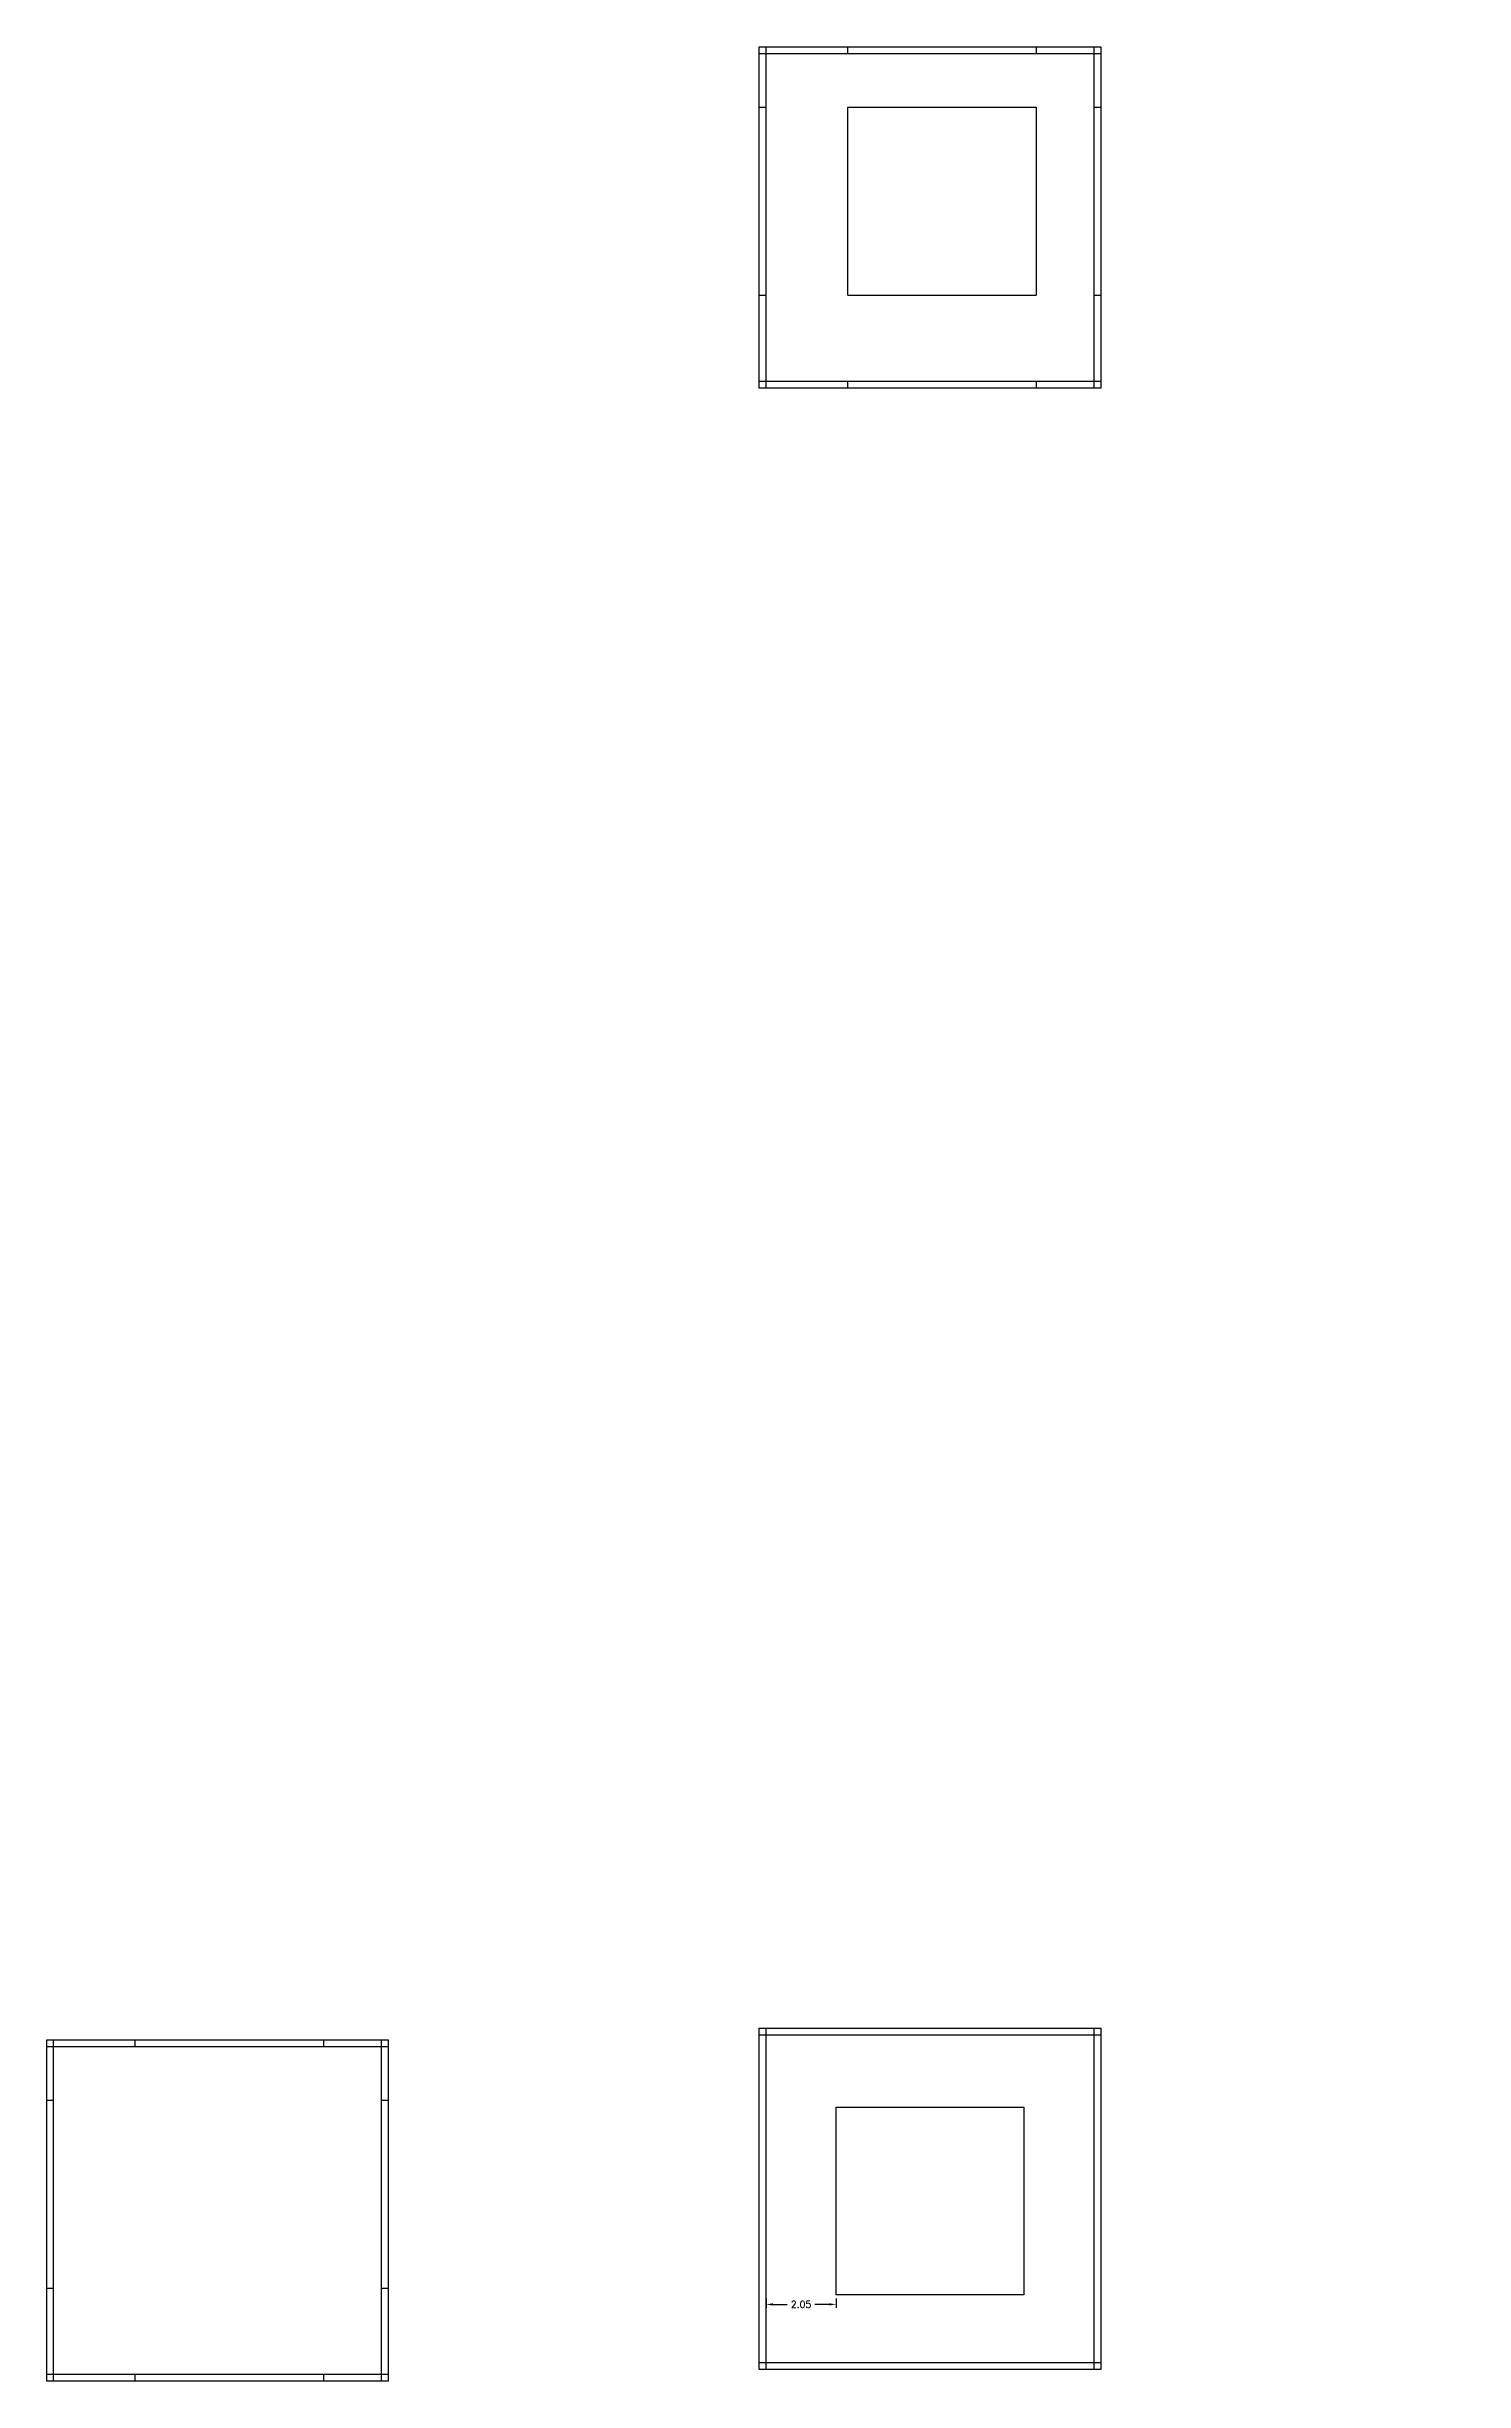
# Model space of a CAD drawing. Header units: millimetres. Extents: x 0 to 257, y -23 to 320.
# Drawn here: x 84.4 to 126, y -16.6 to 51.8 of the extents above; entities that cross this region are included whole.
import ezdxf

# ---------------------------------------------------------------- set-up
doc = ezdxf.new("R2010")
doc.units = ezdxf.units.MM
doc.header["$LTSCALE"] = 0.1
doc.header["$PDMODE"] = 2
doc.layers.get('Defpoints').update_dxf_attribs({"color": 6})
doc.styles.add('TEXTOS', font='romans.shx')
doc.dimstyles.new('Cota m', dxfattribs={"dimtxt": 0.2, "dimasz": 0.2, "dimexe": 0.1, "dimexo": 0.1, "dimgap": 0.1, "dimtad": 0, "dimzin": 0, "dimdsep": 46, "dimtxsty": 'TEXTOS', "dimcen": 0.2, "dimclrd": 256, "dimclre": 256, "dimclrt": 256, "dimazin": 0, "dimtfac": 1, "dimtix": 1, "dimtofl": 0, "dimtmove": 0, "dimatfit": 3, "dimfxl": 1, "dimtolj": 1, "dimtzin": 0, "dimlwd": -1, "dimlwe": -1, "dimarcsym": 0})

msp = doc.modelspace()

# ---------------------------------------------------------------- blocks, each defined once
blk = doc.blocks.new('*D177')
at = {"ltscale": 0.1, "transparency": 16777216}
for p, q in [((105.506, -14.168), (105.506, -14.445)), ((105.706, -14.345), (106.126, -14.345)), ((107.356, -14.345), (106.936, -14.345)), ((107.556, -14.168), (107.556, -14.445))]:
    blk.add_line(p, q, dxfattribs=at)
for points in [[(105.706, -14.312), (105.706, -14.378), (105.506, -14.345)], [(107.356, -14.312), (107.356, -14.378), (107.556, -14.345)]]:
    blk.add_solid(points, dxfattribs=at)
at = {"layer": 'Defpoints', "color": 0, "ltscale": 0.1, "transparency": 16777216}
for p in [(105.506, -14.068), (105.506, -14.345), (107.556, -14.068)]:
    blk.add_point(p, dxfattribs=at)
at = {"ltscale": 0.1, "transparency": 16777216, "insert": (106.531, -14.345), "char_height": 0.2, "attachment_point": 5, "style": 'TEXTOS'}
blk.add_mtext('\\A1;2.05', dxfattribs=at)

# ---------------------------------------------------------------- dimensions: what is measured, and where the dimension line sits
at = {"ltscale": 0.1}
dim = msp.add_linear_dim(base=(105.506, -14.345), p1=(107.556, -14.068), p2=(105.506, -14.068), dimstyle='Cota m', dxfattribs=at)
dim.commit()
dim.dimension.update_dxf_attribs({"geometry": '*D177', "text_midpoint": (106.531, -14.345)})

# ---------------------------------------------------------------- hatches: boundary and pattern name
at = {"ltscale": 0.1}
h = msp.add_hatch(dxfattribs=at)
h.set_pattern_fill('ANGLE', color=256, angle=270)
h.set_pattern_definition([(270, (104.8944, 54.4544), (6.985, -9e-15), [5.08, -1.905]), (360, (104.8944, 54.4544), (9e-15, 6.985), [5.08, -1.905])])
edge = h.paths.add_edge_path()
edge.add_arc((117.764, 22.914), 0.01, 270, 630)
h = msp.add_hatch(dxfattribs=at)
h.set_pattern_fill('ANGLE', color=256, angle=270)
h.set_pattern_definition([(270, (104.8944, 54.352), (6.985, -9e-15), [5.08, -1.905]), (360, (104.8944, 54.352), (9e-15, 6.985), [5.08, -1.905])])
edge = h.paths.add_edge_path()
edge.add_arc((117.764, 22.812), 0.01, 270, 630)
h = msp.add_hatch(dxfattribs=at)
h.set_pattern_fill('ANGLE', color=256, angle=270)
h.set_pattern_definition([(270, (104.8944, 54.218), (6.985, -9e-15), [5.08, -1.905]), (360, (104.8944, 54.218), (9e-15, 6.985), [5.08, -1.905])])
edge = h.paths.add_edge_path()
edge.add_arc((117.764, 22.678), 0.01, 270, 630)
h = msp.add_hatch(dxfattribs=at)
h.set_pattern_fill('ANGLE', color=256, angle=270)
h.set_pattern_definition([(270, (113.078, 46.5316), (6.985, -9e-15), [5.08, -1.905]), (360, (113.078, 46.5316), (9e-15, 6.985), [5.08, -1.905])])
edge = h.paths.add_edge_path()
edge.add_arc((125.948, 14.991), 0.01, 270, 630)
h = msp.add_hatch(dxfattribs=at)
h.set_pattern_fill('ANGLE', color=256, angle=270)
h.set_pattern_definition([(270, (113.078, 46.429), (6.985, -9e-15), [5.08, -1.905]), (360, (113.078, 46.429), (9e-15, 6.985), [5.08, -1.905])])
edge = h.paths.add_edge_path()
edge.add_arc((125.948, 14.889), 0.01, 270, 630)
h = msp.add_hatch(dxfattribs=at)
h.set_pattern_fill('ANGLE', color=256, angle=270)
h.set_pattern_definition([(270, (113.078, 46.2954), (6.985, -9e-15), [5.08, -1.905]), (360, (113.078, 46.2954), (9e-15, 6.985), [5.08, -1.905])])
edge = h.paths.add_edge_path()
edge.add_arc((125.948, 14.755), 0.01, 270, 630)

# ---------------------------------------------------------------- linework, layer by layer
for p, q in [((105.306, 51.757), (115.306, 51.757)), ((105.306, 41.757), (105.306, 51.757)), ((105.306, 51.557), (115.306, 51.557)), ((105.506, 41.757), (105.506, 51.757)), ((107.896, 51.557), (107.896, 51.757)), ((113.416, 51.757), (113.416, 51.557)), ((115.106, 51.757), (115.106, 41.757)), ((115.306, 51.757), (115.306, 41.757)), ((105.306, 49.987), (105.506, 49.987)), ((107.896, 49.987), (113.416, 49.987)), ((107.896, 44.487), (107.896, 49.987)), ((113.416, 49.987), (113.416, 44.487)), ((115.106, 49.987), (115.306, 49.987)), ((105.306, 44.487), (105.506, 44.487)), ((107.896, 44.487), (113.416, 44.487)), ((115.106, 44.487), (115.306, 44.487)), ((115.306, 41.957), (105.306, 41.957)), ((115.306, 41.757), (105.306, 41.757)), ((107.896, 41.757), (107.896, 41.957)), ((113.416, 41.957), (113.416, 41.757)), ((84.433, -6.597), (94.433, -6.597)), ((84.433, -16.597), (84.433, -6.597)), ((84.433, -6.797), (94.433, -6.797)), ((84.633, -16.597), (84.633, -6.597)), ((87.023, -6.797), (87.023, -6.597)), ((92.543, -6.597), (92.543, -6.797)), ((94.233, -6.597), (94.233, -16.597)), ((94.433, -6.597), (94.433, -16.597)), ((105.306, -6.454), (115.306, -6.454)), ((105.506, -16.254), (105.506, -6.254)), ((115.106, -6.254), (115.106, -16.254)), ((84.433, -8.367), (84.633, -8.367)), ((94.233, -8.367), (94.433, -8.367)), ((84.433, -13.867), (84.633, -13.867)), ((94.233, -13.867), (94.433, -13.867)), ((94.433, -16.397), (84.433, -16.397)), ((87.023, -16.597), (87.023, -16.397)), ((92.543, -16.397), (92.543, -16.597)), ((115.306, -16.054), (105.306, -16.054)), ((94.433, -16.597), (84.433, -16.597))]:
    msp.add_line(p, q)
for points in [[(105.306, -16.254), (105.306, -6.254), (115.306, -6.254), (115.306, -16.254)], [(113.056, -8.568), (113.056, -14.068), (107.556, -14.068), (107.556, -8.568)]]:
    msp.add_lwpolyline(points, close=True)

msp.set_redraw_order([(e.dxf.handle, doc.entitydb.next_handle()) for e in msp.query("TEXT MTEXT ATTDEF DIMENSION ARC_DIMENSION")])  # texts and dimensions are drawn at this point

doc.saveas('drawing.dxf')
